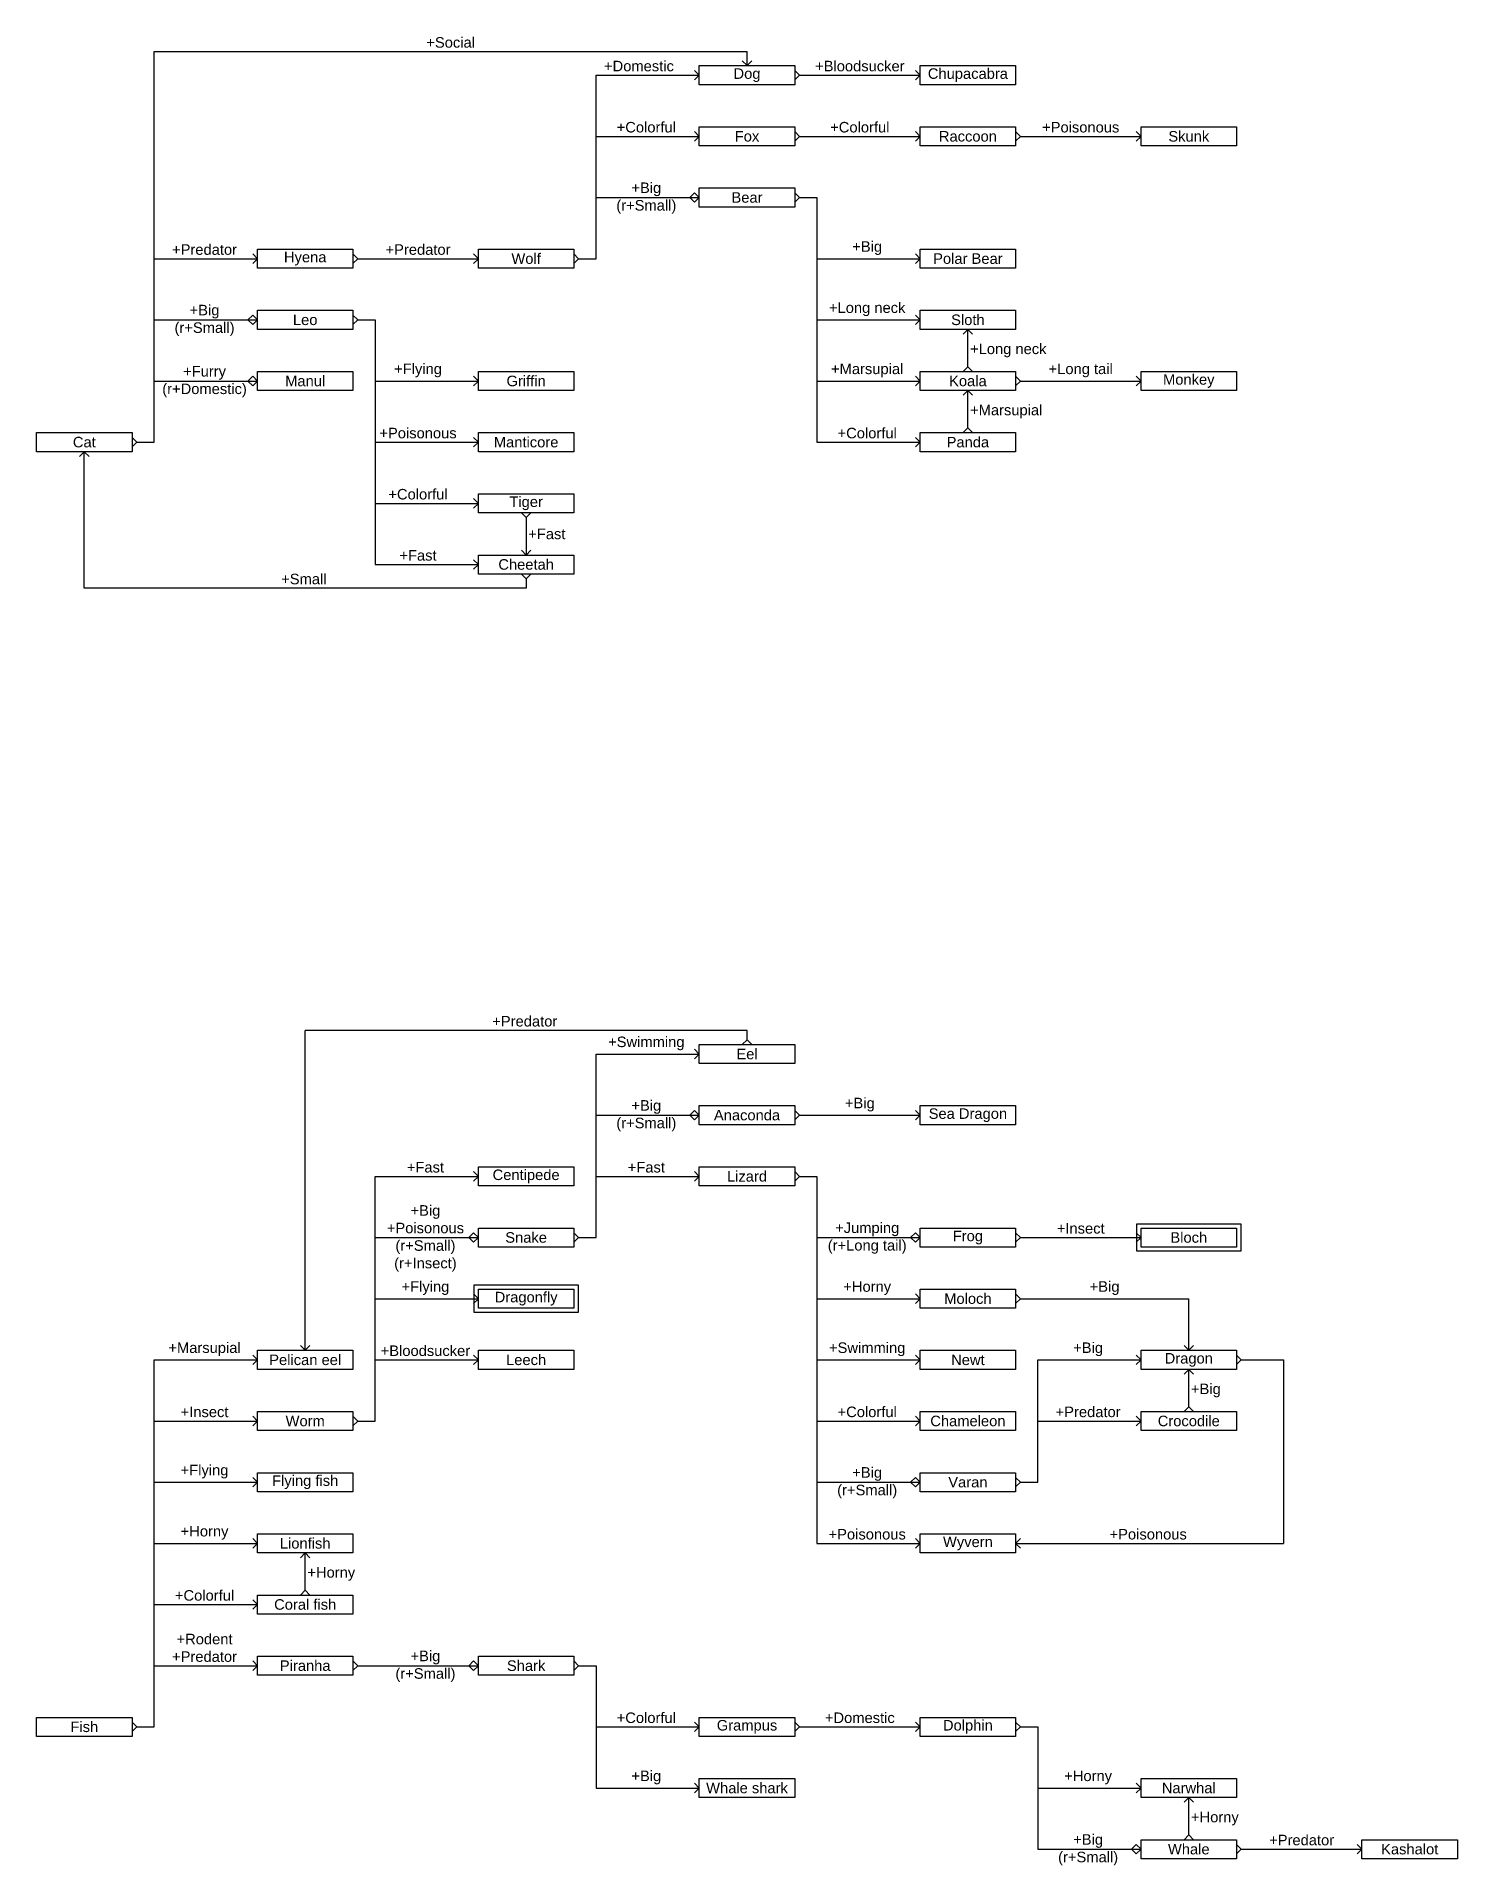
# Model space of a CAD drawing. Header units: millimetres. Extents: x 1066 to 3127, y 223 to 2380.
# Drawn here: x 1598 to 1935.6, y 1144.9 to 1579.2 of the extents above; entities that cross this region are included whole.
import ezdxf

# ---------------------------------------------------------------- set-up
doc = ezdxf.new("R2010")
doc.units = ezdxf.units.MM
doc.styles.get("Standard").update_dxf_attribs({"font": 'arial.ttf'})

msp = doc.modelspace()

# ---------------------------------------------------------------- texts
at = {"char_height": 2.5, "width": 22.686}
for s, insert, attachment_point in [('+Social', (1696.41, 1576.48), 8), ('+Domestic', (1741.14, 1570.87), 8), ('+Bloodsucker', (1793.61, 1570.87), 8), ('Dog', (1766.81, 1569.99), 5), ('Chupacabra', (1819.28, 1569.99), 5), ('+Colorful', (1742.89, 1556.35), 8), ('+Colorful', (1793.61, 1556.35), 8), ('+Poisonous', (1846.08, 1556.35), 8), ('Fox', (1766.81, 1555.46), 5), ('Raccoon', (1819.28, 1555.46), 5), ('Skunk', (1871.75, 1555.46), 5), ('+Big\\P(r+Small)', (1742.89, 1537.09), 8), ('Bear', (1766.81, 1540.94), 5), ('+Predator', (1637.95, 1527.3), 8), ('+Predator', (1688.66, 1527.3), 8), ('+Big', (1795.36, 1527.3), 8), ('Hyena', (1661.86, 1526.42), 5), ('Wolf', (1714.34, 1526.42), 5), ('Polar Bear', (1819.28, 1526.42), 5), ('+Big\\P(r+Small)', (1637.95, 1508.05), 8), ('+Long neck', (1795.36, 1512.78), 8), ('Leo', (1661.86, 1511.89), 5), ('Sloth', (1819.28, 1511.89), 5), ('+Long neck', (1819.8, 1504.63), 4), ('+Furry\\P(r+Domestic)', (1637.95, 1493.52), 8), ('Manul', (1661.86, 1497.37), 5), ('+Flying', (1688.66, 1498.26), 8), ('Griffin', (1714.34, 1497.37), 5), ('+Marsupial', (1795.36, 1498.26), 8), ('Koala', (1819.28, 1497.37), 5), ('+Long tail', (1846.08, 1498.26), 8), ('Monkey', (1871.75, 1497.37), 5), ('+Marsupial', (1819.8, 1490.11), 4), ('+Poisonous', (1688.66, 1483.73), 8), ('+Colorful', (1795.36, 1483.73), 8), ('Cat', (1609.39, 1482.85), 5), ('Manticore', (1714.34, 1482.85), 5), ('Panda', (1819.28, 1482.85), 5), ('+Colorful', (1688.66, 1469.21), 8), ('Tiger', (1714.34, 1468.33), 5), ('+Fast', (1714.85, 1461.06), 4), ('+Fast', (1688.66, 1454.69), 8), ('Cheetah', (1714.34, 1453.8), 5), ('+Small', (1661.54, 1449.08), 8), ('+Predator', (1714.02, 1344.08), 8), ('+Swimming', (1742.89, 1338.47), 8), ('Eel', (1766.81, 1337.58), 5), ('+Big\\P(r+Small)', (1742.89, 1319.21), 8), ('Anaconda', (1766.81, 1323.06), 5), ('+Big', (1793.61, 1323.94), 8), ('Sea Dragon', (1819.28, 1323.06), 5), ('+Fast', (1690.42, 1309.42), 8), ('+Fast', (1742.89, 1309.42), 8), ('Centipede', (1714.34, 1308.53), 5), ('Lizard', (1766.81, 1308.53), 5), ('+Big\\P+Poisonous\\P(r+Small)\\P(r+Insect)', (1690.42, 1285.94), 8), ('Snake', (1714.34, 1294.01), 5), ('+Jumping\\P(r+Long tail)', (1795.36, 1290.16), 8), ('Frog', (1819.28, 1294.01), 5), ('+Insect', (1846.08, 1294.9), 8), ('Bloch', (1871.75, 1294.01), 5), ('+Flying', (1690.42, 1280.37), 8), ('Dragonfly', (1714.34, 1279.49), 5), ('+Horny', (1795.36, 1280.37), 8), ('+Big', (1851.75, 1280.37), 8), ('Moloch', (1819.28, 1279.49), 5), ('+Marsupial', (1637.95, 1265.85), 8), ('+Bloodsucker', (1690.42, 1265.85), 8), ('+Swimming', (1795.36, 1265.85), 8), ('+Big', (1847.84, 1265.85), 8), ('Pelican eel', (1661.86, 1264.96), 5), ('Leech', (1714.34, 1264.96), 5), ('Newt', (1819.28, 1264.96), 5), ('Dragon', (1871.75, 1264.96), 5), ('+Big', (1872.27, 1257.7), 4), ('+Insect', (1637.95, 1251.33), 8), ('Worm', (1661.86, 1250.44), 5), ('+Colorful', (1795.36, 1251.33), 8), ('Chameleon', (1819.28, 1250.44), 5), ('+Predator', (1847.84, 1251.33), 8), ('Crocodile', (1871.75, 1250.44), 5), ('+Flying', (1637.95, 1236.8), 8), ('Flying fish', (1661.86, 1235.92), 5), ('+Big\\P(r+Small)', (1795.36, 1232.07), 8), ('Varan', (1819.28, 1235.92), 5), ('+Horny', (1637.95, 1222.28), 8), ('+Poisonous', (1795.36, 1222.28), 8), ('+Poisonous', (1862.11, 1222.28), 8), ('Lionfish', (1661.86, 1221.39), 5), ('Wyvern', (1819.28, 1221.39), 5), ('+Horny', (1662.38, 1214.13), 4), ('+Colorful', (1637.95, 1207.76), 8), ('Coral fish', (1661.86, 1206.87), 5), ('+Rodent\\P+Predator', (1637.95, 1193.23), 8), ('+Big\\P(r+Small)', (1690.42, 1188.5), 8), ('Piranha', (1661.86, 1192.35), 5), ('Shark', (1714.34, 1192.35), 5), ('+Colorful', (1742.89, 1178.71), 8), ('+Domestic', (1793.61, 1178.71), 8), ('Fish', (1609.39, 1177.83), 5), ('Grampus', (1766.81, 1177.83), 5), ('Dolphin', (1819.28, 1177.83), 5), ('+Big', (1742.89, 1164.19), 8), ('Whale shark', (1766.81, 1163.3), 5), ('+Horny', (1847.84, 1164.19), 8), ('Narwhal', (1871.75, 1163.3), 5), ('+Horny', (1872.27, 1156.04), 4), ('+Big\\P(r+Small)', (1847.84, 1144.93), 8), ('+Predator', (1898.56, 1149.67), 8), ('Whale', (1871.75, 1148.78), 5), ('Kashalot', (1924.23, 1148.78), 5)]:
    msp.add_mtext(s, dxfattribs=dict(at, insert=insert, attachment_point=attachment_point))

# ---------------------------------------------------------------- linework, layer by layer
for p, q in [((1626.01, 1482.85), (1626.01, 1575.6)), ((1626.01, 1575.6), (1766.81, 1575.6)), ((1765.68, 1573.38), (1766.81, 1572.25)), ((1766.81, 1572.25), (1766.81, 1575.6)), ((1766.81, 1572.25), (1767.94, 1573.38)), ((1730.95, 1526.42), (1730.95, 1569.99)), ((1730.95, 1569.99), (1755.47, 1569.99)), ((1755.47, 1569.99), (1754.33, 1571.12)), ((1754.33, 1568.86), (1755.47, 1569.99)), ((1779.28, 1569.99), (1778.15, 1571.12)), ((1778.15, 1568.86), (1779.28, 1569.99)), ((1779.28, 1569.99), (1807.94, 1569.99)), ((1807.94, 1569.99), (1806.81, 1571.12)), ((1806.81, 1568.86), (1807.94, 1569.99)), ((1730.95, 1555.46), (1755.47, 1555.46)), ((1755.47, 1555.46), (1754.33, 1556.59)), ((1754.33, 1554.33), (1755.47, 1555.46)), ((1779.28, 1555.46), (1778.15, 1556.59)), ((1778.15, 1554.33), (1779.28, 1555.46)), ((1779.28, 1555.46), (1807.94, 1555.46)), ((1807.94, 1555.46), (1806.81, 1556.59)), ((1806.81, 1554.33), (1807.94, 1555.46)), ((1831.76, 1555.46), (1830.62, 1556.59)), ((1830.62, 1554.33), (1831.76, 1555.46)), ((1831.76, 1555.46), (1860.41, 1555.46)), ((1860.41, 1555.46), (1859.28, 1556.59)), ((1859.28, 1554.33), (1860.41, 1555.46)), ((1753.2, 1540.94), (1754.33, 1542.07)), ((1755.47, 1540.94), (1754.33, 1542.07)), ((1779.28, 1540.94), (1778.15, 1542.07)), ((1730.95, 1540.94), (1755.47, 1540.94)), ((1754.33, 1539.81), (1753.2, 1540.94)), ((1754.33, 1539.81), (1755.47, 1540.94)), ((1778.15, 1539.81), (1779.28, 1540.94)), ((1779.28, 1540.94), (1783.43, 1540.94)), ((1783.43, 1540.94), (1783.43, 1482.85)), ((1626.01, 1526.42), (1650.52, 1526.42)), ((1650.52, 1526.42), (1649.39, 1527.55)), ((1649.39, 1525.29), (1650.52, 1526.42)), ((1674.34, 1526.42), (1673.21, 1527.55)), ((1673.21, 1525.29), (1674.34, 1526.42)), ((1674.34, 1526.42), (1702.99, 1526.42)), ((1702.99, 1526.42), (1701.86, 1527.55)), ((1701.86, 1525.29), (1702.99, 1526.42)), ((1726.81, 1526.42), (1725.68, 1527.55)), ((1725.68, 1525.29), (1726.81, 1526.42)), ((1726.81, 1526.42), (1730.95, 1526.42)), ((1783.43, 1526.42), (1807.94, 1526.42)), ((1807.94, 1526.42), (1806.81, 1527.55)), ((1806.81, 1525.29), (1807.94, 1526.42)), ((1626.01, 1511.89), (1650.52, 1511.89)), ((1648.26, 1511.89), (1649.39, 1513.03)), ((1649.39, 1510.76), (1648.26, 1511.89)), ((1650.52, 1511.89), (1649.39, 1513.03)), ((1649.39, 1510.76), (1650.52, 1511.89)), ((1674.34, 1511.89), (1673.21, 1513.03)), ((1673.21, 1510.76), (1674.34, 1511.89)), ((1674.34, 1511.89), (1678.48, 1511.89)), ((1678.48, 1511.89), (1678.48, 1453.8)), ((1783.43, 1511.89), (1807.94, 1511.89)), ((1807.94, 1511.89), (1806.81, 1513.03)), ((1806.81, 1510.76), (1807.94, 1511.89)), ((1818.15, 1508.5), (1819.28, 1509.63)), ((1819.28, 1500.76), (1819.28, 1509.63)), ((1819.28, 1509.63), (1820.41, 1508.5)), ((1648.26, 1497.37), (1649.39, 1498.5)), ((1650.52, 1497.37), (1649.39, 1498.5)), ((1702.99, 1497.37), (1701.86, 1498.5)), ((1807.94, 1497.37), (1806.81, 1498.5)), ((1818.15, 1499.63), (1819.28, 1500.76)), ((1819.28, 1500.76), (1820.41, 1499.63)), ((1831.76, 1497.37), (1830.62, 1498.5)), ((1860.41, 1497.37), (1859.28, 1498.5)), ((1626.01, 1497.37), (1650.52, 1497.37)), ((1649.39, 1496.24), (1648.26, 1497.37)), ((1649.39, 1496.24), (1650.52, 1497.37)), ((1678.48, 1497.37), (1702.99, 1497.37)), ((1701.86, 1496.24), (1702.99, 1497.37)), ((1783.43, 1497.37), (1807.94, 1497.37)), ((1806.81, 1496.24), (1807.94, 1497.37)), ((1818.15, 1493.98), (1819.28, 1495.11)), ((1819.28, 1486.24), (1819.28, 1495.11)), ((1819.28, 1495.11), (1820.41, 1493.98)), ((1830.62, 1496.24), (1831.76, 1497.37)), ((1831.76, 1497.37), (1860.41, 1497.37)), ((1859.28, 1496.24), (1860.41, 1497.37)), ((1818.15, 1485.11), (1819.28, 1486.24)), ((1819.28, 1486.24), (1820.41, 1485.11)), ((1621.86, 1482.85), (1620.73, 1483.98)), ((1620.73, 1481.72), (1621.86, 1482.85)), ((1621.86, 1482.85), (1626.01, 1482.85)), ((1678.48, 1482.85), (1702.99, 1482.85)), ((1702.99, 1482.85), (1701.86, 1483.98)), ((1701.86, 1481.72), (1702.99, 1482.85)), ((1783.43, 1482.85), (1807.94, 1482.85)), ((1807.94, 1482.85), (1806.81, 1483.98)), ((1806.81, 1481.72), (1807.94, 1482.85)), ((1609.39, 1480.59), (1608.26, 1479.46)), ((1609.39, 1448.19), (1609.39, 1480.59)), ((1610.52, 1479.46), (1609.39, 1480.59)), ((1678.48, 1468.33), (1702.99, 1468.33)), ((1702.99, 1468.33), (1701.86, 1469.46)), ((1701.86, 1467.19), (1702.99, 1468.33)), ((1713.21, 1466.06), (1714.34, 1464.93)), ((1714.34, 1464.93), (1715.47, 1466.06)), ((1714.34, 1464.93), (1714.34, 1456.06)), ((1702.99, 1453.8), (1701.86, 1454.93)), ((1713.21, 1457.19), (1714.34, 1456.06)), ((1714.34, 1456.06), (1715.47, 1457.19)), ((1678.48, 1453.8), (1702.99, 1453.8)), ((1701.86, 1452.67), (1702.99, 1453.8)), ((1713.21, 1451.54), (1714.34, 1450.41)), ((1714.34, 1450.41), (1715.47, 1451.54)), ((1714.34, 1450.41), (1714.34, 1448.19)), ((1714.34, 1448.19), (1609.39, 1448.19)), ((1661.86, 1267.23), (1661.86, 1343.19)), ((1766.81, 1343.19), (1661.86, 1343.19)), ((1766.81, 1340.97), (1766.81, 1343.19)), ((1730.95, 1294.01), (1730.95, 1337.58)), ((1730.95, 1337.58), (1755.47, 1337.58)), ((1755.47, 1337.58), (1754.33, 1338.71)), ((1754.33, 1336.45), (1755.47, 1337.58)), ((1765.68, 1339.84), (1766.81, 1340.97)), ((1766.81, 1340.97), (1767.94, 1339.84)), ((1730.95, 1323.06), (1755.47, 1323.06)), ((1753.2, 1323.06), (1754.33, 1324.19)), ((1754.33, 1321.93), (1753.2, 1323.06)), ((1755.47, 1323.06), (1754.33, 1324.19)), ((1754.33, 1321.93), (1755.47, 1323.06)), ((1779.28, 1323.06), (1778.15, 1324.19)), ((1778.15, 1321.93), (1779.28, 1323.06)), ((1779.28, 1323.06), (1807.94, 1323.06)), ((1807.94, 1323.06), (1806.81, 1324.19)), ((1806.81, 1321.93), (1807.94, 1323.06)), ((1678.48, 1250.44), (1678.48, 1308.53)), ((1678.48, 1308.53), (1702.99, 1308.53)), ((1702.99, 1308.53), (1701.86, 1309.66)), ((1701.86, 1307.4), (1702.99, 1308.53)), ((1730.95, 1308.53), (1755.47, 1308.53)), ((1755.47, 1308.53), (1754.33, 1309.66)), ((1754.33, 1307.4), (1755.47, 1308.53)), ((1779.28, 1308.53), (1778.15, 1309.66)), ((1778.15, 1307.4), (1779.28, 1308.53)), ((1779.28, 1308.53), (1783.43, 1308.53)), ((1783.43, 1308.53), (1783.43, 1221.39)), ((1678.48, 1294.01), (1702.99, 1294.01)), ((1700.73, 1294.01), (1701.86, 1295.14)), ((1701.86, 1292.88), (1700.73, 1294.01)), ((1702.99, 1294.01), (1701.86, 1295.14)), ((1701.86, 1292.88), (1702.99, 1294.01)), ((1726.81, 1294.01), (1725.68, 1295.14)), ((1725.68, 1292.88), (1726.81, 1294.01)), ((1726.81, 1294.01), (1730.95, 1294.01)), ((1783.43, 1294.01), (1807.94, 1294.01)), ((1805.68, 1294.01), (1806.81, 1295.14)), ((1806.81, 1292.88), (1805.68, 1294.01)), ((1807.94, 1294.01), (1806.81, 1295.14)), ((1806.81, 1292.88), (1807.94, 1294.01)), ((1831.76, 1294.01), (1830.62, 1295.14)), ((1830.62, 1292.88), (1831.76, 1294.01)), ((1831.76, 1294.01), (1860.41, 1294.01)), ((1860.41, 1294.01), (1859.28, 1295.14)), ((1859.28, 1292.88), (1860.41, 1294.01)), ((1678.48, 1279.49), (1702.99, 1279.49)), ((1702.99, 1279.49), (1701.86, 1280.62)), ((1701.86, 1278.36), (1702.99, 1279.49)), ((1783.43, 1279.49), (1807.94, 1279.49)), ((1807.94, 1279.49), (1806.81, 1280.62)), ((1806.81, 1278.36), (1807.94, 1279.49)), ((1831.76, 1279.49), (1830.62, 1280.62)), ((1830.62, 1278.36), (1831.76, 1279.49)), ((1831.76, 1279.49), (1871.75, 1279.49)), ((1871.75, 1267.23), (1871.75, 1279.49)), ((1660.73, 1268.36), (1661.86, 1267.23)), ((1661.86, 1267.23), (1662.99, 1268.36)), ((1870.62, 1268.36), (1871.75, 1267.23)), ((1871.75, 1267.23), (1872.89, 1268.36)), ((1626.01, 1177.83), (1626.01, 1264.96)), ((1626.01, 1264.96), (1650.52, 1264.96)), ((1650.52, 1264.96), (1649.39, 1266.09)), ((1649.39, 1263.83), (1650.52, 1264.96)), ((1678.48, 1264.96), (1702.99, 1264.96)), ((1702.99, 1264.96), (1701.86, 1266.09)), ((1701.86, 1263.83), (1702.99, 1264.96)), ((1783.43, 1264.96), (1807.94, 1264.96)), ((1807.94, 1264.96), (1806.81, 1266.09)), ((1806.81, 1263.83), (1807.94, 1264.96)), ((1835.9, 1235.92), (1835.9, 1264.96)), ((1835.9, 1264.96), (1860.41, 1264.96)), ((1860.41, 1264.96), (1859.28, 1266.09)), ((1859.28, 1263.83), (1860.41, 1264.96)), ((1884.23, 1264.96), (1883.1, 1266.09)), ((1883.1, 1263.83), (1884.23, 1264.96)), ((1884.23, 1264.96), (1894.23, 1264.96)), ((1894.23, 1264.96), (1894.23, 1221.39)), ((1870.62, 1261.57), (1871.75, 1262.7)), ((1871.75, 1253.83), (1871.75, 1262.7)), ((1871.75, 1262.7), (1872.89, 1261.57)), ((1650.52, 1250.44), (1649.39, 1251.57)), ((1674.34, 1250.44), (1673.21, 1251.57)), ((1807.94, 1250.44), (1806.81, 1251.57)), ((1860.41, 1250.44), (1859.28, 1251.57)), ((1870.62, 1252.7), (1871.75, 1253.83)), ((1871.75, 1253.83), (1872.89, 1252.7)), ((1626.01, 1250.44), (1650.52, 1250.44)), ((1649.39, 1249.31), (1650.52, 1250.44)), ((1673.21, 1249.31), (1674.34, 1250.44)), ((1674.34, 1250.44), (1678.48, 1250.44)), ((1783.43, 1250.44), (1807.94, 1250.44)), ((1806.81, 1249.31), (1807.94, 1250.44)), ((1835.9, 1250.44), (1860.41, 1250.44)), ((1859.28, 1249.31), (1860.41, 1250.44)), ((1626.01, 1235.92), (1650.52, 1235.92)), ((1650.52, 1235.92), (1649.39, 1237.05)), ((1649.39, 1234.79), (1650.52, 1235.92)), ((1783.43, 1235.92), (1807.94, 1235.92)), ((1805.68, 1235.92), (1806.81, 1237.05)), ((1806.81, 1234.79), (1805.68, 1235.92)), ((1807.94, 1235.92), (1806.81, 1237.05)), ((1806.81, 1234.79), (1807.94, 1235.92)), ((1831.76, 1235.92), (1830.62, 1237.05)), ((1830.62, 1234.79), (1831.76, 1235.92)), ((1831.76, 1235.92), (1835.9, 1235.92)), ((1626.01, 1221.39), (1650.52, 1221.39)), ((1650.52, 1221.39), (1649.39, 1222.53)), ((1649.39, 1220.26), (1650.52, 1221.39)), ((1783.43, 1221.39), (1807.94, 1221.39)), ((1807.94, 1221.39), (1806.81, 1222.53)), ((1806.81, 1220.26), (1807.94, 1221.39)), ((1831.76, 1222.53), (1830.62, 1221.39)), ((1830.62, 1221.39), (1831.76, 1220.26)), ((1830.62, 1221.39), (1894.23, 1221.39)), ((1660.73, 1218), (1661.86, 1219.13)), ((1661.86, 1210.26), (1661.86, 1219.13)), ((1661.86, 1219.13), (1662.99, 1218)), ((1650.52, 1206.87), (1649.39, 1208)), ((1660.73, 1209.13), (1661.86, 1210.26)), ((1661.86, 1210.26), (1662.99, 1209.13)), ((1626.01, 1206.87), (1650.52, 1206.87)), ((1649.39, 1205.74), (1650.52, 1206.87)), ((1626.01, 1192.35), (1650.52, 1192.35)), ((1650.52, 1192.35), (1649.39, 1193.48)), ((1649.39, 1191.22), (1650.52, 1192.35)), ((1674.34, 1192.35), (1673.21, 1193.48)), ((1673.21, 1191.22), (1674.34, 1192.35)), ((1674.34, 1192.35), (1702.99, 1192.35)), ((1700.73, 1192.35), (1701.86, 1193.48)), ((1701.86, 1191.22), (1700.73, 1192.35)), ((1702.99, 1192.35), (1701.86, 1193.48)), ((1701.86, 1191.22), (1702.99, 1192.35)), ((1726.81, 1192.35), (1725.68, 1193.48)), ((1725.68, 1191.22), (1726.81, 1192.35)), ((1726.81, 1192.35), (1730.95, 1192.35)), ((1730.95, 1192.35), (1730.95, 1163.3)), ((1621.86, 1177.83), (1620.73, 1178.96)), ((1620.73, 1176.69), (1621.86, 1177.83)), ((1621.86, 1177.83), (1626.01, 1177.83)), ((1730.95, 1177.83), (1755.47, 1177.83)), ((1755.47, 1177.83), (1754.33, 1178.96)), ((1754.33, 1176.69), (1755.47, 1177.83)), ((1779.28, 1177.83), (1778.15, 1178.96)), ((1778.15, 1176.69), (1779.28, 1177.83)), ((1779.28, 1177.83), (1807.94, 1177.83)), ((1807.94, 1177.83), (1806.81, 1178.96)), ((1806.81, 1176.69), (1807.94, 1177.83)), ((1831.76, 1177.83), (1830.62, 1178.96)), ((1830.62, 1176.69), (1831.76, 1177.83)), ((1831.76, 1177.83), (1835.9, 1177.83)), ((1835.9, 1177.83), (1835.9, 1148.78)), ((1755.47, 1163.3), (1754.33, 1164.43)), ((1860.41, 1163.3), (1859.28, 1164.43)), ((1730.95, 1163.3), (1755.47, 1163.3)), ((1754.33, 1162.17), (1755.47, 1163.3)), ((1835.9, 1163.3), (1860.41, 1163.3)), ((1859.28, 1162.17), (1860.41, 1163.3)), ((1870.62, 1159.91), (1871.75, 1161.04)), ((1871.75, 1152.17), (1871.75, 1161.04)), ((1871.75, 1161.04), (1872.89, 1159.91)), ((1870.62, 1151.04), (1871.75, 1152.17)), ((1871.75, 1152.17), (1872.89, 1151.04)), ((1835.9, 1148.78), (1860.41, 1148.78)), ((1858.15, 1148.78), (1859.28, 1149.91)), ((1859.28, 1147.65), (1858.15, 1148.78)), ((1860.41, 1148.78), (1859.28, 1149.91)), ((1859.28, 1147.65), (1860.41, 1148.78)), ((1884.23, 1148.78), (1883.1, 1149.91)), ((1883.1, 1147.65), (1884.23, 1148.78)), ((1884.23, 1148.78), (1912.88, 1148.78)), ((1912.88, 1148.78), (1911.75, 1149.91)), ((1911.75, 1147.65), (1912.88, 1148.78))]:
    msp.add_line(p, q)
for points in [[(1755.47, 1572.25), (1778.15, 1572.25), (1778.15, 1567.73), (1755.47, 1567.73)], [(1807.94, 1572.25), (1830.62, 1572.25), (1830.62, 1567.73), (1807.94, 1567.73)], [(1755.47, 1557.73), (1778.15, 1557.73), (1778.15, 1553.2), (1755.47, 1553.2)], [(1807.94, 1557.73), (1830.62, 1557.73), (1830.62, 1553.2), (1807.94, 1553.2)], [(1860.41, 1557.73), (1883.1, 1557.73), (1883.1, 1553.2), (1860.41, 1553.2)], [(1755.47, 1543.2), (1778.15, 1543.2), (1778.15, 1538.68), (1755.47, 1538.68)], [(1650.52, 1528.68), (1673.21, 1528.68), (1673.21, 1524.16), (1650.52, 1524.16)], [(1702.99, 1528.68), (1725.68, 1528.68), (1725.68, 1524.16), (1702.99, 1524.16)], [(1807.94, 1528.68), (1830.62, 1528.68), (1830.62, 1524.16), (1807.94, 1524.16)], [(1650.52, 1514.16), (1673.21, 1514.16), (1673.21, 1509.63), (1650.52, 1509.63)], [(1807.94, 1514.16), (1830.62, 1514.16), (1830.62, 1509.63), (1807.94, 1509.63)], [(1650.52, 1499.63), (1673.21, 1499.63), (1673.21, 1495.11), (1650.52, 1495.11)], [(1702.99, 1499.63), (1725.68, 1499.63), (1725.68, 1495.11), (1702.99, 1495.11)], [(1807.94, 1499.63), (1830.62, 1499.63), (1830.62, 1495.11), (1807.94, 1495.11)], [(1860.41, 1499.63), (1883.1, 1499.63), (1883.1, 1495.11), (1860.41, 1495.11)], [(1598.05, 1485.11), (1620.73, 1485.11), (1620.73, 1480.59), (1598.05, 1480.59)], [(1702.99, 1485.11), (1725.68, 1485.11), (1725.68, 1480.59), (1702.99, 1480.59)], [(1807.94, 1485.11), (1830.62, 1485.11), (1830.62, 1480.59), (1807.94, 1480.59)], [(1702.99, 1470.59), (1725.68, 1470.59), (1725.68, 1466.06), (1702.99, 1466.06)], [(1702.99, 1456.06), (1725.68, 1456.06), (1725.68, 1451.54), (1702.99, 1451.54)], [(1755.47, 1339.84), (1778.15, 1339.84), (1778.15, 1335.32), (1755.47, 1335.32)], [(1755.47, 1325.32), (1778.15, 1325.32), (1778.15, 1320.8), (1755.47, 1320.8)], [(1807.94, 1325.32), (1830.62, 1325.32), (1830.62, 1320.8), (1807.94, 1320.8)], [(1702.99, 1310.8), (1725.68, 1310.8), (1725.68, 1306.27), (1702.99, 1306.27)], [(1755.47, 1310.8), (1778.15, 1310.8), (1778.15, 1306.27), (1755.47, 1306.27)], [(1702.99, 1296.27), (1725.68, 1296.27), (1725.68, 1291.75), (1702.99, 1291.75)], [(1807.94, 1296.27), (1830.62, 1296.27), (1830.62, 1291.75), (1807.94, 1291.75)], [(1859.41, 1297.27), (1884.1, 1297.27), (1884.1, 1290.75), (1859.41, 1290.75)], [(1860.41, 1296.27), (1883.1, 1296.27), (1883.1, 1291.75), (1860.41, 1291.75)], [(1701.99, 1282.75), (1726.68, 1282.75), (1726.68, 1276.23), (1701.99, 1276.23)], [(1702.99, 1281.75), (1725.68, 1281.75), (1725.68, 1277.23), (1702.99, 1277.23)], [(1807.94, 1281.75), (1830.62, 1281.75), (1830.62, 1277.23), (1807.94, 1277.23)], [(1650.52, 1267.23), (1673.21, 1267.23), (1673.21, 1262.7), (1650.52, 1262.7)], [(1702.99, 1267.23), (1725.68, 1267.23), (1725.68, 1262.7), (1702.99, 1262.7)], [(1807.94, 1267.23), (1830.62, 1267.23), (1830.62, 1262.7), (1807.94, 1262.7)], [(1860.41, 1267.23), (1883.1, 1267.23), (1883.1, 1262.7), (1860.41, 1262.7)], [(1650.52, 1252.7), (1673.21, 1252.7), (1673.21, 1248.18), (1650.52, 1248.18)], [(1807.94, 1252.7), (1830.62, 1252.7), (1830.62, 1248.18), (1807.94, 1248.18)], [(1860.41, 1252.7), (1883.1, 1252.7), (1883.1, 1248.18), (1860.41, 1248.18)], [(1650.52, 1238.18), (1673.21, 1238.18), (1673.21, 1233.66), (1650.52, 1233.66)], [(1807.94, 1238.18), (1830.62, 1238.18), (1830.62, 1233.66), (1807.94, 1233.66)], [(1650.52, 1223.66), (1673.21, 1223.66), (1673.21, 1219.13), (1650.52, 1219.13)], [(1807.94, 1223.66), (1830.62, 1223.66), (1830.62, 1219.13), (1807.94, 1219.13)], [(1650.52, 1209.13), (1673.21, 1209.13), (1673.21, 1204.61), (1650.52, 1204.61)], [(1650.52, 1194.61), (1673.21, 1194.61), (1673.21, 1190.09), (1650.52, 1190.09)], [(1702.99, 1194.61), (1725.68, 1194.61), (1725.68, 1190.09), (1702.99, 1190.09)], [(1598.05, 1180.09), (1620.73, 1180.09), (1620.73, 1175.56), (1598.05, 1175.56)], [(1755.47, 1180.09), (1778.15, 1180.09), (1778.15, 1175.56), (1755.47, 1175.56)], [(1807.94, 1180.09), (1830.62, 1180.09), (1830.62, 1175.56), (1807.94, 1175.56)], [(1755.47, 1165.56), (1778.15, 1165.56), (1778.15, 1161.04), (1755.47, 1161.04)], [(1860.41, 1165.56), (1883.1, 1165.56), (1883.1, 1161.04), (1860.41, 1161.04)], [(1860.41, 1151.04), (1883.1, 1151.04), (1883.1, 1146.52), (1860.41, 1146.52)], [(1912.88, 1151.04), (1935.57, 1151.04), (1935.57, 1146.52), (1912.88, 1146.52)]]:
    msp.add_lwpolyline(points, close=True)

msp.set_redraw_order([(e.dxf.handle, doc.entitydb.next_handle()) for e in msp.query("TEXT MTEXT ATTDEF DIMENSION ARC_DIMENSION")])  # texts and dimensions are drawn at this point

doc.saveas('drawing.dxf')
